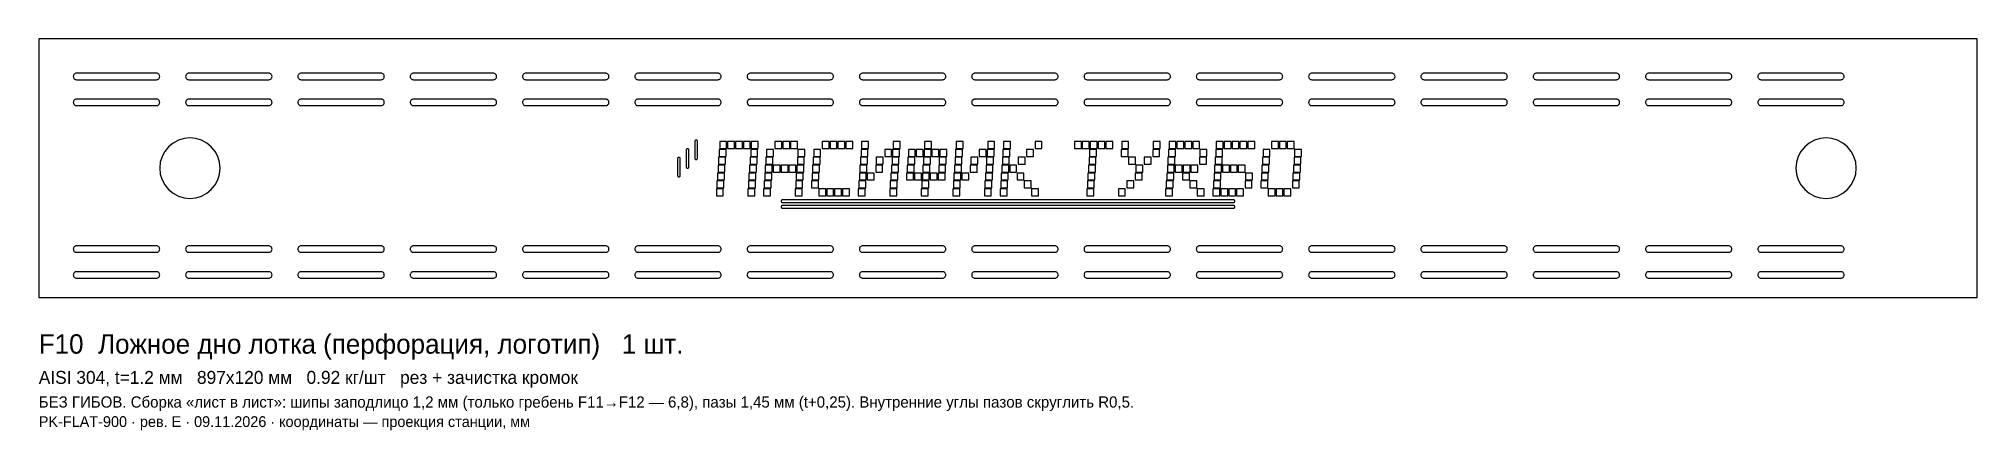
# Model space of a CAD drawing. Header units: millimetres. Extents: x 0 to 898, y -62 to 120.
import ezdxf

# ---------------------------------------------------------------- set-up
doc = ezdxf.new("R2010")
doc.units = ezdxf.units.MM
doc.layers.add('CUT', color=7, linetype='Continuous')
doc.layers.add('INFO', color=3, linetype='Continuous')

msp = doc.modelspace()

# ---------------------------------------------------------------- texts
at = {"layer": 'INFO'}
for s, height, p in [('F10  Ложное дно лотка (перфорация, логотип)   1 шт.', 9, (0, -26)), ('AISI 304, t=1.2 мм   897x120 мм   0.92 кг/шт   рез + зачистка кромок', 6, (0, -40)), ('БЕЗ ГИБОВ. Сборка «лист в лист»: шипы заподлицо 1,2 мм (только гребень F11→F12 — 6,8), пазы 1,45 мм (t+0,25). Внутренние углы пазов скруглить R0,5.', 5.2, (0, -51)), ('PK-FLAT-900 · рев. E · 09.11.2026 · координаты — проекция станции, мм', 5, (0, -60))]:
    msp.add_text(s, height=height, dxfattribs=at).set_placement(p)

# ---------------------------------------------------------------- linework, layer by layer
at = {"layer": 'CUT'}
for points in [[(897.6, 0), (897.6, 120), (0, 120), (0, 0)], [(54.5, 101), (54.79, 101.03), (55.07, 101.11), (55.33, 101.25), (55.56, 101.44), (55.75, 101.67), (55.89, 101.93), (55.97, 102.21), (56, 102.5), (56, 102.5), (55.97, 102.79), (55.89, 103.07), (55.75, 103.33), (55.56, 103.56), (55.33, 103.75), (55.07, 103.89), (54.79, 103.97), (54.5, 104), (17.5, 104), (17.21, 103.97), (16.93, 103.89), (16.67, 103.75), (16.44, 103.56), (16.25, 103.33), (16.11, 103.07), (16.03, 102.79), (16, 102.5), (16, 102.5), (16.03, 102.21), (16.11, 101.93), (16.25, 101.67), (16.44, 101.44), (16.67, 101.25), (16.93, 101.11), (17.21, 101.03), (17.5, 101)], [(106.5, 101), (106.79, 101.03), (107.07, 101.11), (107.33, 101.25), (107.56, 101.44), (107.75, 101.67), (107.89, 101.93), (107.97, 102.21), (108, 102.5), (108, 102.5), (107.97, 102.79), (107.89, 103.07), (107.75, 103.33), (107.56, 103.56), (107.33, 103.75), (107.07, 103.89), (106.79, 103.97), (106.5, 104), (69.5, 104), (69.21, 103.97), (68.93, 103.89), (68.67, 103.75), (68.44, 103.56), (68.25, 103.33), (68.11, 103.07), (68.03, 102.79), (68, 102.5), (68, 102.5), (68.03, 102.21), (68.11, 101.93), (68.25, 101.67), (68.44, 101.44), (68.67, 101.25), (68.93, 101.11), (69.21, 101.03), (69.5, 101)], [(158.5, 101), (158.79, 101.03), (159.07, 101.11), (159.33, 101.25), (159.56, 101.44), (159.75, 101.67), (159.89, 101.93), (159.97, 102.21), (160, 102.5), (160, 102.5), (159.97, 102.79), (159.89, 103.07), (159.75, 103.33), (159.56, 103.56), (159.33, 103.75), (159.07, 103.89), (158.79, 103.97), (158.5, 104), (121.5, 104), (121.21, 103.97), (120.93, 103.89), (120.67, 103.75), (120.44, 103.56), (120.25, 103.33), (120.11, 103.07), (120.03, 102.79), (120, 102.5), (120, 102.5), (120.03, 102.21), (120.11, 101.93), (120.25, 101.67), (120.44, 101.44), (120.67, 101.25), (120.93, 101.11), (121.21, 101.03), (121.5, 101)], [(210.5, 101), (210.79, 101.03), (211.07, 101.11), (211.33, 101.25), (211.56, 101.44), (211.75, 101.67), (211.89, 101.93), (211.97, 102.21), (212, 102.5), (212, 102.5), (211.97, 102.79), (211.89, 103.07), (211.75, 103.33), (211.56, 103.56), (211.33, 103.75), (211.07, 103.89), (210.79, 103.97), (210.5, 104), (173.5, 104), (173.21, 103.97), (172.93, 103.89), (172.67, 103.75), (172.44, 103.56), (172.25, 103.33), (172.11, 103.07), (172.03, 102.79), (172, 102.5), (172, 102.5), (172.03, 102.21), (172.11, 101.93), (172.25, 101.67), (172.44, 101.44), (172.67, 101.25), (172.93, 101.11), (173.21, 101.03), (173.5, 101)], [(262.5, 101), (262.79, 101.03), (263.07, 101.11), (263.33, 101.25), (263.56, 101.44), (263.75, 101.67), (263.89, 101.93), (263.97, 102.21), (264, 102.5), (264, 102.5), (263.97, 102.79), (263.89, 103.07), (263.75, 103.33), (263.56, 103.56), (263.33, 103.75), (263.07, 103.89), (262.79, 103.97), (262.5, 104), (225.5, 104), (225.21, 103.97), (224.93, 103.89), (224.67, 103.75), (224.44, 103.56), (224.25, 103.33), (224.11, 103.07), (224.03, 102.79), (224, 102.5), (224, 102.5), (224.03, 102.21), (224.11, 101.93), (224.25, 101.67), (224.44, 101.44), (224.67, 101.25), (224.93, 101.11), (225.21, 101.03), (225.5, 101)], [(314.5, 101), (314.79, 101.03), (315.07, 101.11), (315.33, 101.25), (315.56, 101.44), (315.75, 101.67), (315.89, 101.93), (315.97, 102.21), (316, 102.5), (316, 102.5), (315.97, 102.79), (315.89, 103.07), (315.75, 103.33), (315.56, 103.56), (315.33, 103.75), (315.07, 103.89), (314.79, 103.97), (314.5, 104), (277.5, 104), (277.21, 103.97), (276.93, 103.89), (276.67, 103.75), (276.44, 103.56), (276.25, 103.33), (276.11, 103.07), (276.03, 102.79), (276, 102.5), (276, 102.5), (276.03, 102.21), (276.11, 101.93), (276.25, 101.67), (276.44, 101.44), (276.67, 101.25), (276.93, 101.11), (277.21, 101.03), (277.5, 101)], [(366.5, 101), (366.79, 101.03), (367.07, 101.11), (367.33, 101.25), (367.56, 101.44), (367.75, 101.67), (367.89, 101.93), (367.97, 102.21), (368, 102.5), (368, 102.5), (367.97, 102.79), (367.89, 103.07), (367.75, 103.33), (367.56, 103.56), (367.33, 103.75), (367.07, 103.89), (366.79, 103.97), (366.5, 104), (329.5, 104), (329.21, 103.97), (328.93, 103.89), (328.67, 103.75), (328.44, 103.56), (328.25, 103.33), (328.11, 103.07), (328.03, 102.79), (328, 102.5), (328, 102.5), (328.03, 102.21), (328.11, 101.93), (328.25, 101.67), (328.44, 101.44), (328.67, 101.25), (328.93, 101.11), (329.21, 101.03), (329.5, 101)], [(418.5, 101), (418.79, 101.03), (419.07, 101.11), (419.33, 101.25), (419.56, 101.44), (419.75, 101.67), (419.89, 101.93), (419.97, 102.21), (420, 102.5), (420, 102.5), (419.97, 102.79), (419.89, 103.07), (419.75, 103.33), (419.56, 103.56), (419.33, 103.75), (419.07, 103.89), (418.79, 103.97), (418.5, 104), (381.5, 104), (381.21, 103.97), (380.93, 103.89), (380.67, 103.75), (380.44, 103.56), (380.25, 103.33), (380.11, 103.07), (380.03, 102.79), (380, 102.5), (380, 102.5), (380.03, 102.21), (380.11, 101.93), (380.25, 101.67), (380.44, 101.44), (380.67, 101.25), (380.93, 101.11), (381.21, 101.03), (381.5, 101)], [(470.5, 101), (470.79, 101.03), (471.07, 101.11), (471.33, 101.25), (471.56, 101.44), (471.75, 101.67), (471.89, 101.93), (471.97, 102.21), (472, 102.5), (472, 102.5), (471.97, 102.79), (471.89, 103.07), (471.75, 103.33), (471.56, 103.56), (471.33, 103.75), (471.07, 103.89), (470.79, 103.97), (470.5, 104), (433.5, 104), (433.21, 103.97), (432.93, 103.89), (432.67, 103.75), (432.44, 103.56), (432.25, 103.33), (432.11, 103.07), (432.03, 102.79), (432, 102.5), (432, 102.5), (432.03, 102.21), (432.11, 101.93), (432.25, 101.67), (432.44, 101.44), (432.67, 101.25), (432.93, 101.11), (433.21, 101.03), (433.5, 101)], [(522.5, 101), (522.79, 101.03), (523.07, 101.11), (523.33, 101.25), (523.56, 101.44), (523.75, 101.67), (523.89, 101.93), (523.97, 102.21), (524, 102.5), (524, 102.5), (523.97, 102.79), (523.89, 103.07), (523.75, 103.33), (523.56, 103.56), (523.33, 103.75), (523.07, 103.89), (522.79, 103.97), (522.5, 104), (485.5, 104), (485.21, 103.97), (484.93, 103.89), (484.67, 103.75), (484.44, 103.56), (484.25, 103.33), (484.11, 103.07), (484.03, 102.79), (484, 102.5), (484, 102.5), (484.03, 102.21), (484.11, 101.93), (484.25, 101.67), (484.44, 101.44), (484.67, 101.25), (484.93, 101.11), (485.21, 101.03), (485.5, 101)], [(574.5, 101), (574.79, 101.03), (575.07, 101.11), (575.33, 101.25), (575.56, 101.44), (575.75, 101.67), (575.89, 101.93), (575.97, 102.21), (576, 102.5), (576, 102.5), (575.97, 102.79), (575.89, 103.07), (575.75, 103.33), (575.56, 103.56), (575.33, 103.75), (575.07, 103.89), (574.79, 103.97), (574.5, 104), (537.5, 104), (537.21, 103.97), (536.93, 103.89), (536.67, 103.75), (536.44, 103.56), (536.25, 103.33), (536.11, 103.07), (536.03, 102.79), (536, 102.5), (536, 102.5), (536.03, 102.21), (536.11, 101.93), (536.25, 101.67), (536.44, 101.44), (536.67, 101.25), (536.93, 101.11), (537.21, 101.03), (537.5, 101)], [(626.5, 101), (626.79, 101.03), (627.07, 101.11), (627.33, 101.25), (627.56, 101.44), (627.75, 101.67), (627.89, 101.93), (627.97, 102.21), (628, 102.5), (628, 102.5), (627.97, 102.79), (627.89, 103.07), (627.75, 103.33), (627.56, 103.56), (627.33, 103.75), (627.07, 103.89), (626.79, 103.97), (626.5, 104), (589.5, 104), (589.21, 103.97), (588.93, 103.89), (588.67, 103.75), (588.44, 103.56), (588.25, 103.33), (588.11, 103.07), (588.03, 102.79), (588, 102.5), (588, 102.5), (588.03, 102.21), (588.11, 101.93), (588.25, 101.67), (588.44, 101.44), (588.67, 101.25), (588.93, 101.11), (589.21, 101.03), (589.5, 101)], [(678.5, 101), (678.79, 101.03), (679.07, 101.11), (679.33, 101.25), (679.56, 101.44), (679.75, 101.67), (679.89, 101.93), (679.97, 102.21), (680, 102.5), (680, 102.5), (679.97, 102.79), (679.89, 103.07), (679.75, 103.33), (679.56, 103.56), (679.33, 103.75), (679.07, 103.89), (678.79, 103.97), (678.5, 104), (641.5, 104), (641.21, 103.97), (640.93, 103.89), (640.67, 103.75), (640.44, 103.56), (640.25, 103.33), (640.11, 103.07), (640.03, 102.79), (640, 102.5), (640, 102.5), (640.03, 102.21), (640.11, 101.93), (640.25, 101.67), (640.44, 101.44), (640.67, 101.25), (640.93, 101.11), (641.21, 101.03), (641.5, 101)], [(730.5, 101), (730.79, 101.03), (731.07, 101.11), (731.33, 101.25), (731.56, 101.44), (731.75, 101.67), (731.89, 101.93), (731.97, 102.21), (732, 102.5), (732, 102.5), (731.97, 102.79), (731.89, 103.07), (731.75, 103.33), (731.56, 103.56), (731.33, 103.75), (731.07, 103.89), (730.79, 103.97), (730.5, 104), (693.5, 104), (693.21, 103.97), (692.93, 103.89), (692.67, 103.75), (692.44, 103.56), (692.25, 103.33), (692.11, 103.07), (692.03, 102.79), (692, 102.5), (692, 102.5), (692.03, 102.21), (692.11, 101.93), (692.25, 101.67), (692.44, 101.44), (692.67, 101.25), (692.93, 101.11), (693.21, 101.03), (693.5, 101)], [(782.5, 101), (782.79, 101.03), (783.07, 101.11), (783.33, 101.25), (783.56, 101.44), (783.75, 101.67), (783.89, 101.93), (783.97, 102.21), (784, 102.5), (784, 102.5), (783.97, 102.79), (783.89, 103.07), (783.75, 103.33), (783.56, 103.56), (783.33, 103.75), (783.07, 103.89), (782.79, 103.97), (782.5, 104), (745.5, 104), (745.21, 103.97), (744.93, 103.89), (744.67, 103.75), (744.44, 103.56), (744.25, 103.33), (744.11, 103.07), (744.03, 102.79), (744, 102.5), (744, 102.5), (744.03, 102.21), (744.11, 101.93), (744.25, 101.67), (744.44, 101.44), (744.67, 101.25), (744.93, 101.11), (745.21, 101.03), (745.5, 101)], [(834.5, 101), (834.79, 101.03), (835.07, 101.11), (835.33, 101.25), (835.56, 101.44), (835.75, 101.67), (835.89, 101.93), (835.97, 102.21), (836, 102.5), (836, 102.5), (835.97, 102.79), (835.89, 103.07), (835.75, 103.33), (835.56, 103.56), (835.33, 103.75), (835.07, 103.89), (834.79, 103.97), (834.5, 104), (797.5, 104), (797.21, 103.97), (796.93, 103.89), (796.67, 103.75), (796.44, 103.56), (796.25, 103.33), (796.11, 103.07), (796.03, 102.79), (796, 102.5), (796, 102.5), (796.03, 102.21), (796.11, 101.93), (796.25, 101.67), (796.44, 101.44), (796.67, 101.25), (796.93, 101.11), (797.21, 101.03), (797.5, 101)], [(54.5, 89), (54.79, 89.03), (55.07, 89.11), (55.33, 89.25), (55.56, 89.44), (55.75, 89.67), (55.89, 89.93), (55.97, 90.21), (56, 90.5), (56, 90.5), (55.97, 90.79), (55.89, 91.07), (55.75, 91.33), (55.56, 91.56), (55.33, 91.75), (55.07, 91.89), (54.79, 91.97), (54.5, 92), (17.5, 92), (17.21, 91.97), (16.93, 91.89), (16.67, 91.75), (16.44, 91.56), (16.25, 91.33), (16.11, 91.07), (16.03, 90.79), (16, 90.5), (16, 90.5), (16.03, 90.21), (16.11, 89.93), (16.25, 89.67), (16.44, 89.44), (16.67, 89.25), (16.93, 89.11), (17.21, 89.03), (17.5, 89)], [(106.5, 89), (106.79, 89.03), (107.07, 89.11), (107.33, 89.25), (107.56, 89.44), (107.75, 89.67), (107.89, 89.93), (107.97, 90.21), (108, 90.5), (108, 90.5), (107.97, 90.79), (107.89, 91.07), (107.75, 91.33), (107.56, 91.56), (107.33, 91.75), (107.07, 91.89), (106.79, 91.97), (106.5, 92), (69.5, 92), (69.21, 91.97), (68.93, 91.89), (68.67, 91.75), (68.44, 91.56), (68.25, 91.33), (68.11, 91.07), (68.03, 90.79), (68, 90.5), (68, 90.5), (68.03, 90.21), (68.11, 89.93), (68.25, 89.67), (68.44, 89.44), (68.67, 89.25), (68.93, 89.11), (69.21, 89.03), (69.5, 89)], [(158.5, 89), (158.79, 89.03), (159.07, 89.11), (159.33, 89.25), (159.56, 89.44), (159.75, 89.67), (159.89, 89.93), (159.97, 90.21), (160, 90.5), (160, 90.5), (159.97, 90.79), (159.89, 91.07), (159.75, 91.33), (159.56, 91.56), (159.33, 91.75), (159.07, 91.89), (158.79, 91.97), (158.5, 92), (121.5, 92), (121.21, 91.97), (120.93, 91.89), (120.67, 91.75), (120.44, 91.56), (120.25, 91.33), (120.11, 91.07), (120.03, 90.79), (120, 90.5), (120, 90.5), (120.03, 90.21), (120.11, 89.93), (120.25, 89.67), (120.44, 89.44), (120.67, 89.25), (120.93, 89.11), (121.21, 89.03), (121.5, 89)], [(210.5, 89), (210.79, 89.03), (211.07, 89.11), (211.33, 89.25), (211.56, 89.44), (211.75, 89.67), (211.89, 89.93), (211.97, 90.21), (212, 90.5), (212, 90.5), (211.97, 90.79), (211.89, 91.07), (211.75, 91.33), (211.56, 91.56), (211.33, 91.75), (211.07, 91.89), (210.79, 91.97), (210.5, 92), (173.5, 92), (173.21, 91.97), (172.93, 91.89), (172.67, 91.75), (172.44, 91.56), (172.25, 91.33), (172.11, 91.07), (172.03, 90.79), (172, 90.5), (172, 90.5), (172.03, 90.21), (172.11, 89.93), (172.25, 89.67), (172.44, 89.44), (172.67, 89.25), (172.93, 89.11), (173.21, 89.03), (173.5, 89)], [(262.5, 89), (262.79, 89.03), (263.07, 89.11), (263.33, 89.25), (263.56, 89.44), (263.75, 89.67), (263.89, 89.93), (263.97, 90.21), (264, 90.5), (264, 90.5), (263.97, 90.79), (263.89, 91.07), (263.75, 91.33), (263.56, 91.56), (263.33, 91.75), (263.07, 91.89), (262.79, 91.97), (262.5, 92), (225.5, 92), (225.21, 91.97), (224.93, 91.89), (224.67, 91.75), (224.44, 91.56), (224.25, 91.33), (224.11, 91.07), (224.03, 90.79), (224, 90.5), (224, 90.5), (224.03, 90.21), (224.11, 89.93), (224.25, 89.67), (224.44, 89.44), (224.67, 89.25), (224.93, 89.11), (225.21, 89.03), (225.5, 89)], [(314.5, 89), (314.79, 89.03), (315.07, 89.11), (315.33, 89.25), (315.56, 89.44), (315.75, 89.67), (315.89, 89.93), (315.97, 90.21), (316, 90.5), (316, 90.5), (315.97, 90.79), (315.89, 91.07), (315.75, 91.33), (315.56, 91.56), (315.33, 91.75), (315.07, 91.89), (314.79, 91.97), (314.5, 92), (277.5, 92), (277.21, 91.97), (276.93, 91.89), (276.67, 91.75), (276.44, 91.56), (276.25, 91.33), (276.11, 91.07), (276.03, 90.79), (276, 90.5), (276, 90.5), (276.03, 90.21), (276.11, 89.93), (276.25, 89.67), (276.44, 89.44), (276.67, 89.25), (276.93, 89.11), (277.21, 89.03), (277.5, 89)], [(366.5, 89), (366.79, 89.03), (367.07, 89.11), (367.33, 89.25), (367.56, 89.44), (367.75, 89.67), (367.89, 89.93), (367.97, 90.21), (368, 90.5), (368, 90.5), (367.97, 90.79), (367.89, 91.07), (367.75, 91.33), (367.56, 91.56), (367.33, 91.75), (367.07, 91.89), (366.79, 91.97), (366.5, 92), (329.5, 92), (329.21, 91.97), (328.93, 91.89), (328.67, 91.75), (328.44, 91.56), (328.25, 91.33), (328.11, 91.07), (328.03, 90.79), (328, 90.5), (328, 90.5), (328.03, 90.21), (328.11, 89.93), (328.25, 89.67), (328.44, 89.44), (328.67, 89.25), (328.93, 89.11), (329.21, 89.03), (329.5, 89)], [(418.5, 89), (418.79, 89.03), (419.07, 89.11), (419.33, 89.25), (419.56, 89.44), (419.75, 89.67), (419.89, 89.93), (419.97, 90.21), (420, 90.5), (420, 90.5), (419.97, 90.79), (419.89, 91.07), (419.75, 91.33), (419.56, 91.56), (419.33, 91.75), (419.07, 91.89), (418.79, 91.97), (418.5, 92), (381.5, 92), (381.21, 91.97), (380.93, 91.89), (380.67, 91.75), (380.44, 91.56), (380.25, 91.33), (380.11, 91.07), (380.03, 90.79), (380, 90.5), (380, 90.5), (380.03, 90.21), (380.11, 89.93), (380.25, 89.67), (380.44, 89.44), (380.67, 89.25), (380.93, 89.11), (381.21, 89.03), (381.5, 89)], [(470.5, 89), (470.79, 89.03), (471.07, 89.11), (471.33, 89.25), (471.56, 89.44), (471.75, 89.67), (471.89, 89.93), (471.97, 90.21), (472, 90.5), (472, 90.5), (471.97, 90.79), (471.89, 91.07), (471.75, 91.33), (471.56, 91.56), (471.33, 91.75), (471.07, 91.89), (470.79, 91.97), (470.5, 92), (433.5, 92), (433.21, 91.97), (432.93, 91.89), (432.67, 91.75), (432.44, 91.56), (432.25, 91.33), (432.11, 91.07), (432.03, 90.79), (432, 90.5), (432, 90.5), (432.03, 90.21), (432.11, 89.93), (432.25, 89.67), (432.44, 89.44), (432.67, 89.25), (432.93, 89.11), (433.21, 89.03), (433.5, 89)], [(522.5, 89), (522.79, 89.03), (523.07, 89.11), (523.33, 89.25), (523.56, 89.44), (523.75, 89.67), (523.89, 89.93), (523.97, 90.21), (524, 90.5), (524, 90.5), (523.97, 90.79), (523.89, 91.07), (523.75, 91.33), (523.56, 91.56), (523.33, 91.75), (523.07, 91.89), (522.79, 91.97), (522.5, 92), (485.5, 92), (485.21, 91.97), (484.93, 91.89), (484.67, 91.75), (484.44, 91.56), (484.25, 91.33), (484.11, 91.07), (484.03, 90.79), (484, 90.5), (484, 90.5), (484.03, 90.21), (484.11, 89.93), (484.25, 89.67), (484.44, 89.44), (484.67, 89.25), (484.93, 89.11), (485.21, 89.03), (485.5, 89)], [(574.5, 89), (574.79, 89.03), (575.07, 89.11), (575.33, 89.25), (575.56, 89.44), (575.75, 89.67), (575.89, 89.93), (575.97, 90.21), (576, 90.5), (576, 90.5), (575.97, 90.79), (575.89, 91.07), (575.75, 91.33), (575.56, 91.56), (575.33, 91.75), (575.07, 91.89), (574.79, 91.97), (574.5, 92), (537.5, 92), (537.21, 91.97), (536.93, 91.89), (536.67, 91.75), (536.44, 91.56), (536.25, 91.33), (536.11, 91.07), (536.03, 90.79), (536, 90.5), (536, 90.5), (536.03, 90.21), (536.11, 89.93), (536.25, 89.67), (536.44, 89.44), (536.67, 89.25), (536.93, 89.11), (537.21, 89.03), (537.5, 89)], [(626.5, 89), (626.79, 89.03), (627.07, 89.11), (627.33, 89.25), (627.56, 89.44), (627.75, 89.67), (627.89, 89.93), (627.97, 90.21), (628, 90.5), (628, 90.5), (627.97, 90.79), (627.89, 91.07), (627.75, 91.33), (627.56, 91.56), (627.33, 91.75), (627.07, 91.89), (626.79, 91.97), (626.5, 92), (589.5, 92), (589.21, 91.97), (588.93, 91.89), (588.67, 91.75), (588.44, 91.56), (588.25, 91.33), (588.11, 91.07), (588.03, 90.79), (588, 90.5), (588, 90.5), (588.03, 90.21), (588.11, 89.93), (588.25, 89.67), (588.44, 89.44), (588.67, 89.25), (588.93, 89.11), (589.21, 89.03), (589.5, 89)], [(678.5, 89), (678.79, 89.03), (679.07, 89.11), (679.33, 89.25), (679.56, 89.44), (679.75, 89.67), (679.89, 89.93), (679.97, 90.21), (680, 90.5), (680, 90.5), (679.97, 90.79), (679.89, 91.07), (679.75, 91.33), (679.56, 91.56), (679.33, 91.75), (679.07, 91.89), (678.79, 91.97), (678.5, 92), (641.5, 92), (641.21, 91.97), (640.93, 91.89), (640.67, 91.75), (640.44, 91.56), (640.25, 91.33), (640.11, 91.07), (640.03, 90.79), (640, 90.5), (640, 90.5), (640.03, 90.21), (640.11, 89.93), (640.25, 89.67), (640.44, 89.44), (640.67, 89.25), (640.93, 89.11), (641.21, 89.03), (641.5, 89)], [(730.5, 89), (730.79, 89.03), (731.07, 89.11), (731.33, 89.25), (731.56, 89.44), (731.75, 89.67), (731.89, 89.93), (731.97, 90.21), (732, 90.5), (732, 90.5), (731.97, 90.79), (731.89, 91.07), (731.75, 91.33), (731.56, 91.56), (731.33, 91.75), (731.07, 91.89), (730.79, 91.97), (730.5, 92), (693.5, 92), (693.21, 91.97), (692.93, 91.89), (692.67, 91.75), (692.44, 91.56), (692.25, 91.33), (692.11, 91.07), (692.03, 90.79), (692, 90.5), (692, 90.5), (692.03, 90.21), (692.11, 89.93), (692.25, 89.67), (692.44, 89.44), (692.67, 89.25), (692.93, 89.11), (693.21, 89.03), (693.5, 89)], [(782.5, 89), (782.79, 89.03), (783.07, 89.11), (783.33, 89.25), (783.56, 89.44), (783.75, 89.67), (783.89, 89.93), (783.97, 90.21), (784, 90.5), (784, 90.5), (783.97, 90.79), (783.89, 91.07), (783.75, 91.33), (783.56, 91.56), (783.33, 91.75), (783.07, 91.89), (782.79, 91.97), (782.5, 92), (745.5, 92), (745.21, 91.97), (744.93, 91.89), (744.67, 91.75), (744.44, 91.56), (744.25, 91.33), (744.11, 91.07), (744.03, 90.79), (744, 90.5), (744, 90.5), (744.03, 90.21), (744.11, 89.93), (744.25, 89.67), (744.44, 89.44), (744.67, 89.25), (744.93, 89.11), (745.21, 89.03), (745.5, 89)], [(834.5, 89), (834.79, 89.03), (835.07, 89.11), (835.33, 89.25), (835.56, 89.44), (835.75, 89.67), (835.89, 89.93), (835.97, 90.21), (836, 90.5), (836, 90.5), (835.97, 90.79), (835.89, 91.07), (835.75, 91.33), (835.56, 91.56), (835.33, 91.75), (835.07, 91.89), (834.79, 91.97), (834.5, 92), (797.5, 92), (797.21, 91.97), (796.93, 91.89), (796.67, 91.75), (796.44, 91.56), (796.25, 91.33), (796.11, 91.07), (796.03, 90.79), (796, 90.5), (796, 90.5), (796.03, 90.21), (796.11, 89.93), (796.25, 89.67), (796.44, 89.44), (796.67, 89.25), (796.93, 89.11), (797.21, 89.03), (797.5, 89)], [(84, 60), (83.73, 62.73), (82.93, 65.36), (81.64, 67.78), (79.9, 69.9), (77.78, 71.64), (75.36, 72.93), (72.73, 73.73), (70, 74), (67.27, 73.73), (64.64, 72.93), (62.22, 71.64), (60.1, 69.9), (58.36, 67.78), (57.07, 65.36), (56.27, 62.73), (56, 60), (56.27, 57.27), (57.07, 54.64), (58.36, 52.22), (60.1, 50.1), (62.22, 48.36), (64.64, 47.07), (67.27, 46.27), (70, 46), (72.73, 46.27), (75.36, 47.07), (77.78, 48.36), (79.9, 50.1), (81.64, 52.22), (82.93, 54.64), (83.73, 57.27)], [(304.4, 64), (304.53, 64.01), (304.65, 64.05), (304.76, 64.11), (304.86, 64.19), (304.94, 64.29), (305, 64.4), (305.04, 64.52), (305.05, 64.65), (305.05, 72.35), (305.04, 72.48), (305, 72.6), (304.94, 72.71), (304.86, 72.81), (304.76, 72.89), (304.65, 72.95), (304.53, 72.99), (304.4, 73), (304.4, 73), (304.27, 72.99), (304.15, 72.95), (304.04, 72.89), (303.94, 72.81), (303.86, 72.71), (303.8, 72.6), (303.76, 72.48), (303.75, 72.35), (303.75, 64.65), (303.76, 64.52), (303.8, 64.4), (303.86, 64.29), (303.94, 64.19), (304.04, 64.11), (304.15, 64.05), (304.27, 64.01), (304.4, 64)], [(315.31, 69.12), (318.51, 69.12), (318.51, 72.33), (315.31, 72.33)], [(318.96, 69.12), (322.16, 69.12), (322.16, 72.33), (318.96, 72.33)], [(322.61, 69.12), (325.81, 69.12), (325.81, 72.33), (322.61, 72.33)], [(326.26, 69.12), (329.46, 69.12), (329.46, 72.33), (326.26, 72.33)], [(329.91, 69.12), (333.11, 69.12), (333.11, 72.33), (329.91, 72.33)], [(340.86, 69.12), (344.06, 69.12), (344.06, 72.33), (340.86, 72.33)], [(344.51, 69.12), (347.71, 69.12), (347.71, 72.33), (344.51, 72.33)], [(348.16, 69.12), (351.36, 69.12), (351.36, 72.33), (348.16, 72.33)], [(362.76, 69.12), (365.96, 69.12), (365.96, 72.33), (362.76, 72.33)], [(366.41, 69.12), (369.61, 69.12), (369.61, 72.33), (366.41, 72.33)], [(370.06, 69.12), (373.26, 69.12), (373.26, 72.33), (370.06, 72.33)], [(373.71, 69.12), (376.91, 69.12), (376.91, 72.33), (373.71, 72.33)], [(381.01, 69.12), (384.21, 69.12), (384.21, 72.33), (381.01, 72.33)], [(395.61, 69.12), (398.81, 69.12), (398.81, 72.33), (395.61, 72.33)], [(410.21, 69.12), (413.41, 69.12), (413.41, 72.33), (410.21, 72.33)], [(424.81, 69.12), (428.01, 69.12), (428.01, 72.33), (424.81, 72.33)], [(439.41, 69.12), (442.61, 69.12), (442.61, 72.33), (439.41, 72.33)], [(446.71, 69.12), (449.91, 69.12), (449.91, 72.33), (446.71, 72.33)], [(461.31, 69.12), (464.51, 69.12), (464.51, 72.33), (461.31, 72.33)], [(479.56, 69.12), (482.76, 69.12), (482.76, 72.33), (479.56, 72.33)], [(483.21, 69.12), (486.41, 69.12), (486.41, 72.33), (483.21, 72.33)], [(486.86, 69.12), (490.06, 69.12), (490.06, 72.33), (486.86, 72.33)], [(490.51, 69.12), (493.71, 69.12), (493.71, 72.33), (490.51, 72.33)], [(494.16, 69.12), (497.36, 69.12), (497.36, 72.33), (494.16, 72.33)], [(501.46, 69.12), (504.66, 69.12), (504.66, 72.33), (501.46, 72.33)], [(516.06, 69.12), (519.26, 69.12), (519.26, 72.33), (516.06, 72.33)], [(523.36, 69.12), (526.56, 69.12), (526.56, 72.33), (523.36, 72.33)], [(527.01, 69.12), (530.21, 69.12), (530.21, 72.33), (527.01, 72.33)], [(530.66, 69.12), (533.86, 69.12), (533.86, 72.33), (530.66, 72.33)], [(534.31, 69.12), (537.51, 69.12), (537.51, 72.33), (534.31, 72.33)], [(545.26, 69.12), (548.46, 69.12), (548.46, 72.33), (545.26, 72.33)], [(548.91, 69.12), (552.11, 69.12), (552.11, 72.33), (548.91, 72.33)], [(552.56, 69.12), (555.76, 69.12), (555.76, 72.33), (552.56, 72.33)], [(556.21, 69.12), (559.41, 69.12), (559.41, 72.33), (556.21, 72.33)], [(559.86, 69.12), (563.06, 69.12), (563.06, 72.33), (559.86, 72.33)], [(570.81, 69.12), (574.01, 69.12), (574.01, 72.33), (570.81, 72.33)], [(574.46, 69.12), (577.66, 69.12), (577.66, 72.33), (574.46, 72.33)], [(578.11, 69.12), (581.31, 69.12), (581.31, 72.33), (578.11, 72.33)], [(841.6, 60), (841.33, 62.73), (840.53, 65.36), (839.24, 67.78), (837.5, 69.9), (835.38, 71.64), (832.96, 72.93), (830.33, 73.73), (827.6, 74), (824.87, 73.73), (822.24, 72.93), (819.82, 71.64), (817.7, 69.9), (815.96, 67.78), (814.67, 65.36), (813.87, 62.73), (813.6, 60), (813.87, 57.27), (814.67, 54.64), (815.96, 52.22), (817.7, 50.1), (819.82, 48.36), (822.24, 47.07), (824.87, 46.27), (827.6, 46), (830.33, 46.27), (832.96, 47.07), (835.38, 48.36), (837.5, 50.1), (839.24, 52.22), (840.53, 54.64), (841.33, 57.27)], [(296.4, 56), (296.53, 56.01), (296.65, 56.05), (296.76, 56.11), (296.86, 56.19), (296.94, 56.29), (297, 56.4), (297.04, 56.52), (297.05, 56.65), (297.05, 64.35), (297.04, 64.48), (297, 64.6), (296.94, 64.71), (296.86, 64.81), (296.76, 64.89), (296.65, 64.95), (296.53, 64.99), (296.4, 65), (296.4, 65), (296.27, 64.99), (296.15, 64.95), (296.04, 64.89), (295.94, 64.81), (295.86, 64.71), (295.8, 64.6), (295.76, 64.48), (295.75, 64.35), (295.75, 56.65), (295.76, 56.52), (295.8, 56.4), (295.86, 56.29), (295.94, 56.19), (296.04, 56.11), (296.15, 56.05), (296.27, 56.01), (296.4, 56)], [(300.4, 60), (300.53, 60.01), (300.65, 60.05), (300.76, 60.11), (300.86, 60.19), (300.94, 60.29), (301, 60.4), (301.04, 60.52), (301.05, 60.65), (301.05, 68.35), (301.04, 68.48), (301, 68.6), (300.94, 68.71), (300.86, 68.81), (300.76, 68.89), (300.65, 68.95), (300.53, 68.99), (300.4, 69), (300.4, 69), (300.27, 68.99), (300.15, 68.95), (300.04, 68.89), (299.94, 68.81), (299.86, 68.71), (299.8, 68.6), (299.76, 68.48), (299.75, 68.35), (299.75, 60.65), (299.76, 60.52), (299.8, 60.4), (299.86, 60.29), (299.94, 60.19), (300.04, 60.11), (300.15, 60.05), (300.27, 60.01), (300.4, 60)], [(314.79, 61.82), (317.99, 61.82), (317.99, 65.02), (314.79, 65.02)], [(315.05, 65.47), (318.25, 65.47), (318.25, 68.67), (315.05, 68.67)], [(329.39, 61.82), (332.59, 61.82), (332.59, 65.02), (329.39, 65.02)], [(329.65, 65.47), (332.85, 65.47), (332.85, 68.67), (329.65, 68.67)], [(336.69, 61.82), (339.89, 61.82), (339.89, 65.02), (336.69, 65.02)], [(336.95, 65.47), (340.15, 65.47), (340.15, 68.67), (336.95, 68.67)], [(351.29, 61.82), (354.49, 61.82), (354.49, 65.02), (351.29, 65.02)], [(351.55, 65.47), (354.75, 65.47), (354.75, 68.67), (351.55, 68.67)], [(358.59, 61.82), (361.79, 61.82), (361.79, 65.02), (358.59, 65.02)], [(358.85, 65.47), (362.05, 65.47), (362.05, 68.67), (358.85, 68.67)], [(380.49, 61.82), (383.69, 61.82), (383.69, 65.02), (380.49, 65.02)], [(380.75, 65.47), (383.95, 65.47), (383.95, 68.67), (380.75, 68.67)], [(387.79, 61.82), (390.99, 61.82), (390.99, 65.02), (387.79, 65.02)], [(391.7, 65.47), (394.9, 65.47), (394.9, 68.67), (391.7, 68.67)], [(395.09, 61.82), (398.29, 61.82), (398.29, 65.02), (395.09, 65.02)], [(395.35, 65.47), (398.55, 65.47), (398.55, 68.67), (395.35, 68.67)], [(402.39, 61.82), (405.59, 61.82), (405.59, 65.02), (402.39, 65.02)], [(402.65, 65.47), (405.85, 65.47), (405.85, 68.67), (402.65, 68.67)], [(406.3, 65.47), (409.5, 65.47), (409.5, 68.67), (406.3, 68.67)], [(409.69, 61.82), (412.89, 61.82), (412.89, 65.02), (409.69, 65.02)], [(409.95, 65.47), (413.15, 65.47), (413.15, 68.67), (409.95, 68.67)], [(413.6, 65.47), (416.8, 65.47), (416.8, 68.67), (413.6, 68.67)], [(416.99, 61.82), (420.19, 61.82), (420.19, 65.02), (416.99, 65.02)], [(417.25, 65.47), (420.45, 65.47), (420.45, 68.67), (417.25, 68.67)], [(424.29, 61.82), (427.49, 61.82), (427.49, 65.02), (424.29, 65.02)], [(424.55, 65.47), (427.75, 65.47), (427.75, 68.67), (424.55, 68.67)], [(431.59, 61.82), (434.79, 61.82), (434.79, 65.02), (431.59, 65.02)], [(435.5, 65.47), (438.7, 65.47), (438.7, 68.67), (435.5, 68.67)], [(438.89, 61.82), (442.09, 61.82), (442.09, 65.02), (438.89, 65.02)], [(439.15, 65.47), (442.35, 65.47), (442.35, 68.67), (439.15, 68.67)], [(446.19, 61.82), (449.39, 61.82), (449.39, 65.02), (446.19, 65.02)], [(446.45, 65.47), (449.65, 65.47), (449.65, 68.67), (446.45, 68.67)], [(453.49, 61.82), (456.69, 61.82), (456.69, 65.02), (453.49, 65.02)], [(457.4, 65.47), (460.6, 65.47), (460.6, 68.67), (457.4, 68.67)], [(486.34, 61.82), (489.54, 61.82), (489.54, 65.02), (486.34, 65.02)], [(486.6, 65.47), (489.8, 65.47), (489.8, 68.67), (486.6, 68.67)], [(501.2, 65.47), (504.4, 65.47), (504.4, 68.67), (501.2, 68.67)], [(504.59, 61.82), (507.79, 61.82), (507.79, 65.02), (504.59, 65.02)], [(511.89, 61.82), (515.09, 61.82), (515.09, 65.02), (511.89, 65.02)], [(515.8, 65.47), (519, 65.47), (519, 68.67), (515.8, 68.67)], [(522.84, 61.82), (526.04, 61.82), (526.04, 65.02), (522.84, 65.02)], [(523.1, 65.47), (526.3, 65.47), (526.3, 68.67), (523.1, 68.67)], [(537.44, 61.82), (540.64, 61.82), (540.64, 65.02), (537.44, 65.02)], [(537.7, 65.47), (540.9, 65.47), (540.9, 68.67), (537.7, 68.67)], [(544.74, 61.82), (547.94, 61.82), (547.94, 65.02), (544.74, 65.02)], [(545, 65.47), (548.2, 65.47), (548.2, 68.67), (545, 68.67)], [(566.64, 61.82), (569.84, 61.82), (569.84, 65.02), (566.64, 65.02)], [(566.9, 65.47), (570.1, 65.47), (570.1, 68.67), (566.9, 68.67)], [(581.24, 61.82), (584.44, 61.82), (584.44, 65.02), (581.24, 65.02)], [(581.5, 65.47), (584.7, 65.47), (584.7, 68.67), (581.5, 68.67)], [(314.01, 50.87), (317.21, 50.87), (317.21, 54.07), (314.01, 54.07)], [(314.27, 54.52), (317.47, 54.52), (317.47, 57.72), (314.27, 57.72)], [(314.53, 58.17), (317.73, 58.17), (317.73, 61.38), (314.53, 61.38)], [(328.61, 50.87), (331.81, 50.87), (331.81, 54.07), (328.61, 54.07)], [(328.87, 54.52), (332.07, 54.52), (332.07, 57.72), (328.87, 57.72)], [(329.13, 58.17), (332.33, 58.17), (332.33, 61.38), (329.13, 61.38)], [(335.91, 50.87), (339.11, 50.87), (339.11, 54.07), (335.91, 54.07)], [(336.17, 54.52), (339.37, 54.52), (339.37, 57.72), (336.17, 57.72)], [(336.43, 58.17), (339.63, 58.17), (339.63, 61.38), (336.43, 61.38)], [(340.08, 58.17), (343.28, 58.17), (343.28, 61.38), (340.08, 61.38)], [(343.73, 58.17), (346.93, 58.17), (346.93, 61.38), (343.73, 61.38)], [(347.38, 58.17), (350.58, 58.17), (350.58, 61.38), (347.38, 61.38)], [(350.51, 50.87), (353.71, 50.87), (353.71, 54.07), (350.51, 54.07)], [(350.77, 54.52), (353.97, 54.52), (353.97, 57.72), (350.77, 57.72)], [(351.03, 58.17), (354.23, 58.17), (354.23, 61.38), (351.03, 61.38)], [(357.81, 50.87), (361.01, 50.87), (361.01, 54.07), (357.81, 54.07)], [(358.07, 54.52), (361.27, 54.52), (361.27, 57.72), (358.07, 57.72)], [(358.33, 58.17), (361.53, 58.17), (361.53, 61.38), (358.33, 61.38)], [(379.71, 50.87), (382.91, 50.87), (382.91, 54.07), (379.71, 54.07)], [(379.97, 54.52), (383.17, 54.52), (383.17, 57.72), (379.97, 57.72)], [(380.23, 58.17), (383.43, 58.17), (383.43, 61.38), (380.23, 61.38)], [(383.62, 54.52), (386.82, 54.52), (386.82, 57.72), (383.62, 57.72)], [(387.53, 58.17), (390.73, 58.17), (390.73, 61.38), (387.53, 61.38)], [(394.31, 50.87), (397.51, 50.87), (397.51, 54.07), (394.31, 54.07)], [(394.57, 54.52), (397.77, 54.52), (397.77, 57.72), (394.57, 57.72)], [(394.83, 58.17), (398.03, 58.17), (398.03, 61.38), (394.83, 61.38)], [(401.87, 54.52), (405.07, 54.52), (405.07, 57.72), (401.87, 57.72)], [(402.13, 58.17), (405.33, 58.17), (405.33, 61.38), (402.13, 61.38)], [(405.52, 54.52), (408.72, 54.52), (408.72, 57.72), (405.52, 57.72)], [(408.91, 50.87), (412.11, 50.87), (412.11, 54.07), (408.91, 54.07)], [(409.17, 54.52), (412.37, 54.52), (412.37, 57.72), (409.17, 57.72)], [(409.43, 58.17), (412.63, 58.17), (412.63, 61.38), (409.43, 61.38)], [(412.82, 54.52), (416.02, 54.52), (416.02, 57.72), (412.82, 57.72)], [(416.47, 54.52), (419.67, 54.52), (419.67, 57.72), (416.47, 57.72)], [(416.73, 58.17), (419.93, 58.17), (419.93, 61.38), (416.73, 61.38)], [(423.51, 50.87), (426.71, 50.87), (426.71, 54.07), (423.51, 54.07)], [(423.77, 54.52), (426.97, 54.52), (426.97, 57.72), (423.77, 57.72)], [(424.03, 58.17), (427.23, 58.17), (427.23, 61.38), (424.03, 61.38)], [(427.42, 54.52), (430.62, 54.52), (430.62, 57.72), (427.42, 57.72)], [(431.33, 58.17), (434.53, 58.17), (434.53, 61.38), (431.33, 61.38)], [(438.11, 50.87), (441.31, 50.87), (441.31, 54.07), (438.11, 54.07)], [(438.37, 54.52), (441.57, 54.52), (441.57, 57.72), (438.37, 57.72)], [(438.63, 58.17), (441.83, 58.17), (441.83, 61.38), (438.63, 61.38)], [(445.41, 50.87), (448.61, 50.87), (448.61, 54.07), (445.41, 54.07)], [(445.67, 54.52), (448.87, 54.52), (448.87, 57.72), (445.67, 57.72)], [(445.93, 58.17), (449.13, 58.17), (449.13, 61.38), (445.93, 61.38)], [(449.58, 58.17), (452.78, 58.17), (452.78, 61.38), (449.58, 61.38)], [(452.97, 54.52), (456.17, 54.52), (456.17, 57.72), (452.97, 57.72)], [(456.36, 50.87), (459.56, 50.87), (459.56, 54.07), (456.36, 54.07)], [(485.56, 50.87), (488.76, 50.87), (488.76, 54.07), (485.56, 54.07)], [(485.82, 54.52), (489.02, 54.52), (489.02, 57.72), (485.82, 57.72)], [(486.08, 58.17), (489.28, 58.17), (489.28, 61.38), (486.08, 61.38)], [(503.81, 50.87), (507.01, 50.87), (507.01, 54.07), (503.81, 54.07)], [(507.72, 54.52), (510.92, 54.52), (510.92, 57.72), (507.72, 57.72)], [(507.98, 58.17), (511.18, 58.17), (511.18, 61.38), (507.98, 61.38)], [(522.06, 50.87), (525.26, 50.87), (525.26, 54.07), (522.06, 54.07)], [(522.32, 54.52), (525.52, 54.52), (525.52, 57.72), (522.32, 57.72)], [(522.58, 58.17), (525.78, 58.17), (525.78, 61.38), (522.58, 61.38)], [(526.23, 58.17), (529.43, 58.17), (529.43, 61.38), (526.23, 61.38)], [(529.62, 54.52), (532.82, 54.52), (532.82, 57.72), (529.62, 57.72)], [(529.88, 58.17), (533.08, 58.17), (533.08, 61.38), (529.88, 61.38)], [(533.01, 50.87), (536.21, 50.87), (536.21, 54.07), (533.01, 54.07)], [(533.53, 58.17), (536.73, 58.17), (536.73, 61.38), (533.53, 61.38)], [(543.96, 50.87), (547.16, 50.87), (547.16, 54.07), (543.96, 54.07)], [(544.22, 54.52), (547.42, 54.52), (547.42, 57.72), (544.22, 57.72)], [(544.48, 58.17), (547.68, 58.17), (547.68, 61.38), (544.48, 61.38)], [(548.13, 58.17), (551.33, 58.17), (551.33, 61.38), (548.13, 61.38)], [(551.78, 58.17), (554.98, 58.17), (554.98, 61.38), (551.78, 61.38)], [(555.43, 58.17), (558.63, 58.17), (558.63, 61.38), (555.43, 61.38)], [(558.56, 50.87), (561.76, 50.87), (561.76, 54.07), (558.56, 54.07)], [(558.82, 54.52), (562.02, 54.52), (562.02, 57.72), (558.82, 57.72)], [(565.86, 50.87), (569.06, 50.87), (569.06, 54.07), (565.86, 54.07)], [(566.12, 54.52), (569.32, 54.52), (569.32, 57.72), (566.12, 57.72)], [(566.38, 58.17), (569.58, 58.17), (569.58, 61.38), (566.38, 61.38)], [(580.46, 50.87), (583.66, 50.87), (583.66, 54.07), (580.46, 54.07)], [(580.72, 54.52), (583.92, 54.52), (583.92, 57.72), (580.72, 57.72)], [(580.98, 58.17), (584.18, 58.17), (584.18, 61.38), (580.98, 61.38)], [(313.75, 47.22), (316.95, 47.22), (316.95, 50.42), (313.75, 50.42)], [(328.35, 47.22), (331.55, 47.22), (331.55, 50.42), (328.35, 50.42)], [(335.65, 47.22), (338.85, 47.22), (338.85, 50.42), (335.65, 50.42)], [(553.2, 44.02), (553.33, 44.04), (553.45, 44.07), (553.56, 44.13), (553.66, 44.22), (553.74, 44.31), (553.8, 44.43), (553.84, 44.55), (553.85, 44.67), (553.85, 44.67), (553.84, 44.8), (553.8, 44.92), (553.74, 45.04), (553.66, 45.13), (553.56, 45.22), (553.45, 45.28), (553.33, 45.31), (553.2, 45.32), (344.4, 45.32), (344.27, 45.31), (344.15, 45.28), (344.04, 45.22), (343.94, 45.13), (343.86, 45.04), (343.8, 44.92), (343.76, 44.8), (343.75, 44.67), (343.75, 44.67), (343.76, 44.55), (343.8, 44.43), (343.86, 44.31), (343.94, 44.22), (344.04, 44.13), (344.15, 44.07), (344.27, 44.04), (344.4, 44.02)], [(350.25, 47.22), (353.45, 47.22), (353.45, 50.42), (350.25, 50.42)], [(361.2, 47.22), (364.4, 47.22), (364.4, 50.42), (361.2, 50.42)], [(364.85, 47.22), (368.05, 47.22), (368.05, 50.42), (364.85, 50.42)], [(368.5, 47.22), (371.7, 47.22), (371.7, 50.42), (368.5, 50.42)], [(372.15, 47.22), (375.35, 47.22), (375.35, 50.42), (372.15, 50.42)], [(379.45, 47.22), (382.65, 47.22), (382.65, 50.42), (379.45, 50.42)], [(394.05, 47.22), (397.25, 47.22), (397.25, 50.42), (394.05, 50.42)], [(408.65, 47.22), (411.85, 47.22), (411.85, 50.42), (408.65, 50.42)], [(423.25, 47.22), (426.45, 47.22), (426.45, 50.42), (423.25, 50.42)], [(437.85, 47.22), (441.05, 47.22), (441.05, 50.42), (437.85, 50.42)], [(445.15, 47.22), (448.35, 47.22), (448.35, 50.42), (445.15, 50.42)], [(459.75, 47.22), (462.95, 47.22), (462.95, 50.42), (459.75, 50.42)], [(485.3, 47.22), (488.5, 47.22), (488.5, 50.42), (485.3, 50.42)], [(499.9, 47.22), (503.1, 47.22), (503.1, 50.42), (499.9, 50.42)], [(521.8, 47.22), (525, 47.22), (525, 50.42), (521.8, 50.42)], [(536.4, 47.22), (539.6, 47.22), (539.6, 50.42), (536.4, 50.42)], [(543.7, 47.22), (546.9, 47.22), (546.9, 50.42), (543.7, 50.42)], [(547.35, 47.22), (550.55, 47.22), (550.55, 50.42), (547.35, 50.42)], [(551, 47.22), (554.2, 47.22), (554.2, 50.42), (551, 50.42)], [(554.65, 47.22), (557.85, 47.22), (557.85, 50.42), (554.65, 50.42)], [(569.25, 47.22), (572.45, 47.22), (572.45, 50.42), (569.25, 50.42)], [(572.9, 47.22), (576.1, 47.22), (576.1, 50.42), (572.9, 50.42)], [(576.55, 47.22), (579.75, 47.22), (579.75, 50.42), (576.55, 50.42)], [(553.2, 41.42), (553.33, 41.44), (553.45, 41.47), (553.56, 41.53), (553.66, 41.62), (553.74, 41.71), (553.8, 41.83), (553.84, 41.95), (553.85, 42.07), (553.85, 42.07), (553.84, 42.2), (553.8, 42.32), (553.74, 42.44), (553.66, 42.53), (553.56, 42.62), (553.45, 42.68), (553.33, 42.71), (553.2, 42.72), (344.4, 42.72), (344.27, 42.71), (344.15, 42.68), (344.04, 42.62), (343.94, 42.53), (343.86, 42.44), (343.8, 42.32), (343.76, 42.2), (343.75, 42.07), (343.75, 42.07), (343.76, 41.95), (343.8, 41.83), (343.86, 41.71), (343.94, 41.62), (344.04, 41.53), (344.15, 41.47), (344.27, 41.44), (344.4, 41.42)], [(54.5, 21), (54.79, 21.03), (55.07, 21.11), (55.33, 21.25), (55.56, 21.44), (55.75, 21.67), (55.89, 21.93), (55.97, 22.21), (56, 22.5), (56, 22.5), (55.97, 22.79), (55.89, 23.07), (55.75, 23.33), (55.56, 23.56), (55.33, 23.75), (55.07, 23.89), (54.79, 23.97), (54.5, 24), (17.5, 24), (17.21, 23.97), (16.93, 23.89), (16.67, 23.75), (16.44, 23.56), (16.25, 23.33), (16.11, 23.07), (16.03, 22.79), (16, 22.5), (16, 22.5), (16.03, 22.21), (16.11, 21.93), (16.25, 21.67), (16.44, 21.44), (16.67, 21.25), (16.93, 21.11), (17.21, 21.03), (17.5, 21)], [(106.5, 21), (106.79, 21.03), (107.07, 21.11), (107.33, 21.25), (107.56, 21.44), (107.75, 21.67), (107.89, 21.93), (107.97, 22.21), (108, 22.5), (108, 22.5), (107.97, 22.79), (107.89, 23.07), (107.75, 23.33), (107.56, 23.56), (107.33, 23.75), (107.07, 23.89), (106.79, 23.97), (106.5, 24), (69.5, 24), (69.21, 23.97), (68.93, 23.89), (68.67, 23.75), (68.44, 23.56), (68.25, 23.33), (68.11, 23.07), (68.03, 22.79), (68, 22.5), (68, 22.5), (68.03, 22.21), (68.11, 21.93), (68.25, 21.67), (68.44, 21.44), (68.67, 21.25), (68.93, 21.11), (69.21, 21.03), (69.5, 21)], [(158.5, 21), (158.79, 21.03), (159.07, 21.11), (159.33, 21.25), (159.56, 21.44), (159.75, 21.67), (159.89, 21.93), (159.97, 22.21), (160, 22.5), (160, 22.5), (159.97, 22.79), (159.89, 23.07), (159.75, 23.33), (159.56, 23.56), (159.33, 23.75), (159.07, 23.89), (158.79, 23.97), (158.5, 24), (121.5, 24), (121.21, 23.97), (120.93, 23.89), (120.67, 23.75), (120.44, 23.56), (120.25, 23.33), (120.11, 23.07), (120.03, 22.79), (120, 22.5), (120, 22.5), (120.03, 22.21), (120.11, 21.93), (120.25, 21.67), (120.44, 21.44), (120.67, 21.25), (120.93, 21.11), (121.21, 21.03), (121.5, 21)], [(210.5, 21), (210.79, 21.03), (211.07, 21.11), (211.33, 21.25), (211.56, 21.44), (211.75, 21.67), (211.89, 21.93), (211.97, 22.21), (212, 22.5), (212, 22.5), (211.97, 22.79), (211.89, 23.07), (211.75, 23.33), (211.56, 23.56), (211.33, 23.75), (211.07, 23.89), (210.79, 23.97), (210.5, 24), (173.5, 24), (173.21, 23.97), (172.93, 23.89), (172.67, 23.75), (172.44, 23.56), (172.25, 23.33), (172.11, 23.07), (172.03, 22.79), (172, 22.5), (172, 22.5), (172.03, 22.21), (172.11, 21.93), (172.25, 21.67), (172.44, 21.44), (172.67, 21.25), (172.93, 21.11), (173.21, 21.03), (173.5, 21)], [(262.5, 21), (262.79, 21.03), (263.07, 21.11), (263.33, 21.25), (263.56, 21.44), (263.75, 21.67), (263.89, 21.93), (263.97, 22.21), (264, 22.5), (264, 22.5), (263.97, 22.79), (263.89, 23.07), (263.75, 23.33), (263.56, 23.56), (263.33, 23.75), (263.07, 23.89), (262.79, 23.97), (262.5, 24), (225.5, 24), (225.21, 23.97), (224.93, 23.89), (224.67, 23.75), (224.44, 23.56), (224.25, 23.33), (224.11, 23.07), (224.03, 22.79), (224, 22.5), (224, 22.5), (224.03, 22.21), (224.11, 21.93), (224.25, 21.67), (224.44, 21.44), (224.67, 21.25), (224.93, 21.11), (225.21, 21.03), (225.5, 21)], [(314.5, 21), (314.79, 21.03), (315.07, 21.11), (315.33, 21.25), (315.56, 21.44), (315.75, 21.67), (315.89, 21.93), (315.97, 22.21), (316, 22.5), (316, 22.5), (315.97, 22.79), (315.89, 23.07), (315.75, 23.33), (315.56, 23.56), (315.33, 23.75), (315.07, 23.89), (314.79, 23.97), (314.5, 24), (277.5, 24), (277.21, 23.97), (276.93, 23.89), (276.67, 23.75), (276.44, 23.56), (276.25, 23.33), (276.11, 23.07), (276.03, 22.79), (276, 22.5), (276, 22.5), (276.03, 22.21), (276.11, 21.93), (276.25, 21.67), (276.44, 21.44), (276.67, 21.25), (276.93, 21.11), (277.21, 21.03), (277.5, 21)], [(366.5, 21), (366.79, 21.03), (367.07, 21.11), (367.33, 21.25), (367.56, 21.44), (367.75, 21.67), (367.89, 21.93), (367.97, 22.21), (368, 22.5), (368, 22.5), (367.97, 22.79), (367.89, 23.07), (367.75, 23.33), (367.56, 23.56), (367.33, 23.75), (367.07, 23.89), (366.79, 23.97), (366.5, 24), (329.5, 24), (329.21, 23.97), (328.93, 23.89), (328.67, 23.75), (328.44, 23.56), (328.25, 23.33), (328.11, 23.07), (328.03, 22.79), (328, 22.5), (328, 22.5), (328.03, 22.21), (328.11, 21.93), (328.25, 21.67), (328.44, 21.44), (328.67, 21.25), (328.93, 21.11), (329.21, 21.03), (329.5, 21)], [(418.5, 21), (418.79, 21.03), (419.07, 21.11), (419.33, 21.25), (419.56, 21.44), (419.75, 21.67), (419.89, 21.93), (419.97, 22.21), (420, 22.5), (420, 22.5), (419.97, 22.79), (419.89, 23.07), (419.75, 23.33), (419.56, 23.56), (419.33, 23.75), (419.07, 23.89), (418.79, 23.97), (418.5, 24), (381.5, 24), (381.21, 23.97), (380.93, 23.89), (380.67, 23.75), (380.44, 23.56), (380.25, 23.33), (380.11, 23.07), (380.03, 22.79), (380, 22.5), (380, 22.5), (380.03, 22.21), (380.11, 21.93), (380.25, 21.67), (380.44, 21.44), (380.67, 21.25), (380.93, 21.11), (381.21, 21.03), (381.5, 21)], [(470.5, 21), (470.79, 21.03), (471.07, 21.11), (471.33, 21.25), (471.56, 21.44), (471.75, 21.67), (471.89, 21.93), (471.97, 22.21), (472, 22.5), (472, 22.5), (471.97, 22.79), (471.89, 23.07), (471.75, 23.33), (471.56, 23.56), (471.33, 23.75), (471.07, 23.89), (470.79, 23.97), (470.5, 24), (433.5, 24), (433.21, 23.97), (432.93, 23.89), (432.67, 23.75), (432.44, 23.56), (432.25, 23.33), (432.11, 23.07), (432.03, 22.79), (432, 22.5), (432, 22.5), (432.03, 22.21), (432.11, 21.93), (432.25, 21.67), (432.44, 21.44), (432.67, 21.25), (432.93, 21.11), (433.21, 21.03), (433.5, 21)], [(522.5, 21), (522.79, 21.03), (523.07, 21.11), (523.33, 21.25), (523.56, 21.44), (523.75, 21.67), (523.89, 21.93), (523.97, 22.21), (524, 22.5), (524, 22.5), (523.97, 22.79), (523.89, 23.07), (523.75, 23.33), (523.56, 23.56), (523.33, 23.75), (523.07, 23.89), (522.79, 23.97), (522.5, 24), (485.5, 24), (485.21, 23.97), (484.93, 23.89), (484.67, 23.75), (484.44, 23.56), (484.25, 23.33), (484.11, 23.07), (484.03, 22.79), (484, 22.5), (484, 22.5), (484.03, 22.21), (484.11, 21.93), (484.25, 21.67), (484.44, 21.44), (484.67, 21.25), (484.93, 21.11), (485.21, 21.03), (485.5, 21)], [(574.5, 21), (574.79, 21.03), (575.07, 21.11), (575.33, 21.25), (575.56, 21.44), (575.75, 21.67), (575.89, 21.93), (575.97, 22.21), (576, 22.5), (576, 22.5), (575.97, 22.79), (575.89, 23.07), (575.75, 23.33), (575.56, 23.56), (575.33, 23.75), (575.07, 23.89), (574.79, 23.97), (574.5, 24), (537.5, 24), (537.21, 23.97), (536.93, 23.89), (536.67, 23.75), (536.44, 23.56), (536.25, 23.33), (536.11, 23.07), (536.03, 22.79), (536, 22.5), (536, 22.5), (536.03, 22.21), (536.11, 21.93), (536.25, 21.67), (536.44, 21.44), (536.67, 21.25), (536.93, 21.11), (537.21, 21.03), (537.5, 21)], [(626.5, 21), (626.79, 21.03), (627.07, 21.11), (627.33, 21.25), (627.56, 21.44), (627.75, 21.67), (627.89, 21.93), (627.97, 22.21), (628, 22.5), (628, 22.5), (627.97, 22.79), (627.89, 23.07), (627.75, 23.33), (627.56, 23.56), (627.33, 23.75), (627.07, 23.89), (626.79, 23.97), (626.5, 24), (589.5, 24), (589.21, 23.97), (588.93, 23.89), (588.67, 23.75), (588.44, 23.56), (588.25, 23.33), (588.11, 23.07), (588.03, 22.79), (588, 22.5), (588, 22.5), (588.03, 22.21), (588.11, 21.93), (588.25, 21.67), (588.44, 21.44), (588.67, 21.25), (588.93, 21.11), (589.21, 21.03), (589.5, 21)], [(678.5, 21), (678.79, 21.03), (679.07, 21.11), (679.33, 21.25), (679.56, 21.44), (679.75, 21.67), (679.89, 21.93), (679.97, 22.21), (680, 22.5), (680, 22.5), (679.97, 22.79), (679.89, 23.07), (679.75, 23.33), (679.56, 23.56), (679.33, 23.75), (679.07, 23.89), (678.79, 23.97), (678.5, 24), (641.5, 24), (641.21, 23.97), (640.93, 23.89), (640.67, 23.75), (640.44, 23.56), (640.25, 23.33), (640.11, 23.07), (640.03, 22.79), (640, 22.5), (640, 22.5), (640.03, 22.21), (640.11, 21.93), (640.25, 21.67), (640.44, 21.44), (640.67, 21.25), (640.93, 21.11), (641.21, 21.03), (641.5, 21)], [(730.5, 21), (730.79, 21.03), (731.07, 21.11), (731.33, 21.25), (731.56, 21.44), (731.75, 21.67), (731.89, 21.93), (731.97, 22.21), (732, 22.5), (732, 22.5), (731.97, 22.79), (731.89, 23.07), (731.75, 23.33), (731.56, 23.56), (731.33, 23.75), (731.07, 23.89), (730.79, 23.97), (730.5, 24), (693.5, 24), (693.21, 23.97), (692.93, 23.89), (692.67, 23.75), (692.44, 23.56), (692.25, 23.33), (692.11, 23.07), (692.03, 22.79), (692, 22.5), (692, 22.5), (692.03, 22.21), (692.11, 21.93), (692.25, 21.67), (692.44, 21.44), (692.67, 21.25), (692.93, 21.11), (693.21, 21.03), (693.5, 21)], [(782.5, 21), (782.79, 21.03), (783.07, 21.11), (783.33, 21.25), (783.56, 21.44), (783.75, 21.67), (783.89, 21.93), (783.97, 22.21), (784, 22.5), (784, 22.5), (783.97, 22.79), (783.89, 23.07), (783.75, 23.33), (783.56, 23.56), (783.33, 23.75), (783.07, 23.89), (782.79, 23.97), (782.5, 24), (745.5, 24), (745.21, 23.97), (744.93, 23.89), (744.67, 23.75), (744.44, 23.56), (744.25, 23.33), (744.11, 23.07), (744.03, 22.79), (744, 22.5), (744, 22.5), (744.03, 22.21), (744.11, 21.93), (744.25, 21.67), (744.44, 21.44), (744.67, 21.25), (744.93, 21.11), (745.21, 21.03), (745.5, 21)], [(834.5, 21), (834.79, 21.03), (835.07, 21.11), (835.33, 21.25), (835.56, 21.44), (835.75, 21.67), (835.89, 21.93), (835.97, 22.21), (836, 22.5), (836, 22.5), (835.97, 22.79), (835.89, 23.07), (835.75, 23.33), (835.56, 23.56), (835.33, 23.75), (835.07, 23.89), (834.79, 23.97), (834.5, 24), (797.5, 24), (797.21, 23.97), (796.93, 23.89), (796.67, 23.75), (796.44, 23.56), (796.25, 23.33), (796.11, 23.07), (796.03, 22.79), (796, 22.5), (796, 22.5), (796.03, 22.21), (796.11, 21.93), (796.25, 21.67), (796.44, 21.44), (796.67, 21.25), (796.93, 21.11), (797.21, 21.03), (797.5, 21)], [(54.5, 9), (54.79, 9.03), (55.07, 9.11), (55.33, 9.25), (55.56, 9.44), (55.75, 9.67), (55.89, 9.93), (55.97, 10.21), (56, 10.5), (56, 10.5), (55.97, 10.79), (55.89, 11.07), (55.75, 11.33), (55.56, 11.56), (55.33, 11.75), (55.07, 11.89), (54.79, 11.97), (54.5, 12), (17.5, 12), (17.21, 11.97), (16.93, 11.89), (16.67, 11.75), (16.44, 11.56), (16.25, 11.33), (16.11, 11.07), (16.03, 10.79), (16, 10.5), (16, 10.5), (16.03, 10.21), (16.11, 9.93), (16.25, 9.67), (16.44, 9.44), (16.67, 9.25), (16.93, 9.11), (17.21, 9.03), (17.5, 9)], [(106.5, 9), (106.79, 9.03), (107.07, 9.11), (107.33, 9.25), (107.56, 9.44), (107.75, 9.67), (107.89, 9.93), (107.97, 10.21), (108, 10.5), (108, 10.5), (107.97, 10.79), (107.89, 11.07), (107.75, 11.33), (107.56, 11.56), (107.33, 11.75), (107.07, 11.89), (106.79, 11.97), (106.5, 12), (69.5, 12), (69.21, 11.97), (68.93, 11.89), (68.67, 11.75), (68.44, 11.56), (68.25, 11.33), (68.11, 11.07), (68.03, 10.79), (68, 10.5), (68, 10.5), (68.03, 10.21), (68.11, 9.93), (68.25, 9.67), (68.44, 9.44), (68.67, 9.25), (68.93, 9.11), (69.21, 9.03), (69.5, 9)], [(158.5, 9), (158.79, 9.03), (159.07, 9.11), (159.33, 9.25), (159.56, 9.44), (159.75, 9.67), (159.89, 9.93), (159.97, 10.21), (160, 10.5), (160, 10.5), (159.97, 10.79), (159.89, 11.07), (159.75, 11.33), (159.56, 11.56), (159.33, 11.75), (159.07, 11.89), (158.79, 11.97), (158.5, 12), (121.5, 12), (121.21, 11.97), (120.93, 11.89), (120.67, 11.75), (120.44, 11.56), (120.25, 11.33), (120.11, 11.07), (120.03, 10.79), (120, 10.5), (120, 10.5), (120.03, 10.21), (120.11, 9.93), (120.25, 9.67), (120.44, 9.44), (120.67, 9.25), (120.93, 9.11), (121.21, 9.03), (121.5, 9)], [(210.5, 9), (210.79, 9.03), (211.07, 9.11), (211.33, 9.25), (211.56, 9.44), (211.75, 9.67), (211.89, 9.93), (211.97, 10.21), (212, 10.5), (212, 10.5), (211.97, 10.79), (211.89, 11.07), (211.75, 11.33), (211.56, 11.56), (211.33, 11.75), (211.07, 11.89), (210.79, 11.97), (210.5, 12), (173.5, 12), (173.21, 11.97), (172.93, 11.89), (172.67, 11.75), (172.44, 11.56), (172.25, 11.33), (172.11, 11.07), (172.03, 10.79), (172, 10.5), (172, 10.5), (172.03, 10.21), (172.11, 9.93), (172.25, 9.67), (172.44, 9.44), (172.67, 9.25), (172.93, 9.11), (173.21, 9.03), (173.5, 9)], [(262.5, 9), (262.79, 9.03), (263.07, 9.11), (263.33, 9.25), (263.56, 9.44), (263.75, 9.67), (263.89, 9.93), (263.97, 10.21), (264, 10.5), (264, 10.5), (263.97, 10.79), (263.89, 11.07), (263.75, 11.33), (263.56, 11.56), (263.33, 11.75), (263.07, 11.89), (262.79, 11.97), (262.5, 12), (225.5, 12), (225.21, 11.97), (224.93, 11.89), (224.67, 11.75), (224.44, 11.56), (224.25, 11.33), (224.11, 11.07), (224.03, 10.79), (224, 10.5), (224, 10.5), (224.03, 10.21), (224.11, 9.93), (224.25, 9.67), (224.44, 9.44), (224.67, 9.25), (224.93, 9.11), (225.21, 9.03), (225.5, 9)], [(314.5, 9), (314.79, 9.03), (315.07, 9.11), (315.33, 9.25), (315.56, 9.44), (315.75, 9.67), (315.89, 9.93), (315.97, 10.21), (316, 10.5), (316, 10.5), (315.97, 10.79), (315.89, 11.07), (315.75, 11.33), (315.56, 11.56), (315.33, 11.75), (315.07, 11.89), (314.79, 11.97), (314.5, 12), (277.5, 12), (277.21, 11.97), (276.93, 11.89), (276.67, 11.75), (276.44, 11.56), (276.25, 11.33), (276.11, 11.07), (276.03, 10.79), (276, 10.5), (276, 10.5), (276.03, 10.21), (276.11, 9.93), (276.25, 9.67), (276.44, 9.44), (276.67, 9.25), (276.93, 9.11), (277.21, 9.03), (277.5, 9)], [(366.5, 9), (366.79, 9.03), (367.07, 9.11), (367.33, 9.25), (367.56, 9.44), (367.75, 9.67), (367.89, 9.93), (367.97, 10.21), (368, 10.5), (368, 10.5), (367.97, 10.79), (367.89, 11.07), (367.75, 11.33), (367.56, 11.56), (367.33, 11.75), (367.07, 11.89), (366.79, 11.97), (366.5, 12), (329.5, 12), (329.21, 11.97), (328.93, 11.89), (328.67, 11.75), (328.44, 11.56), (328.25, 11.33), (328.11, 11.07), (328.03, 10.79), (328, 10.5), (328, 10.5), (328.03, 10.21), (328.11, 9.93), (328.25, 9.67), (328.44, 9.44), (328.67, 9.25), (328.93, 9.11), (329.21, 9.03), (329.5, 9)], [(418.5, 9), (418.79, 9.03), (419.07, 9.11), (419.33, 9.25), (419.56, 9.44), (419.75, 9.67), (419.89, 9.93), (419.97, 10.21), (420, 10.5), (420, 10.5), (419.97, 10.79), (419.89, 11.07), (419.75, 11.33), (419.56, 11.56), (419.33, 11.75), (419.07, 11.89), (418.79, 11.97), (418.5, 12), (381.5, 12), (381.21, 11.97), (380.93, 11.89), (380.67, 11.75), (380.44, 11.56), (380.25, 11.33), (380.11, 11.07), (380.03, 10.79), (380, 10.5), (380, 10.5), (380.03, 10.21), (380.11, 9.93), (380.25, 9.67), (380.44, 9.44), (380.67, 9.25), (380.93, 9.11), (381.21, 9.03), (381.5, 9)], [(470.5, 9), (470.79, 9.03), (471.07, 9.11), (471.33, 9.25), (471.56, 9.44), (471.75, 9.67), (471.89, 9.93), (471.97, 10.21), (472, 10.5), (472, 10.5), (471.97, 10.79), (471.89, 11.07), (471.75, 11.33), (471.56, 11.56), (471.33, 11.75), (471.07, 11.89), (470.79, 11.97), (470.5, 12), (433.5, 12), (433.21, 11.97), (432.93, 11.89), (432.67, 11.75), (432.44, 11.56), (432.25, 11.33), (432.11, 11.07), (432.03, 10.79), (432, 10.5), (432, 10.5), (432.03, 10.21), (432.11, 9.93), (432.25, 9.67), (432.44, 9.44), (432.67, 9.25), (432.93, 9.11), (433.21, 9.03), (433.5, 9)], [(522.5, 9), (522.79, 9.03), (523.07, 9.11), (523.33, 9.25), (523.56, 9.44), (523.75, 9.67), (523.89, 9.93), (523.97, 10.21), (524, 10.5), (524, 10.5), (523.97, 10.79), (523.89, 11.07), (523.75, 11.33), (523.56, 11.56), (523.33, 11.75), (523.07, 11.89), (522.79, 11.97), (522.5, 12), (485.5, 12), (485.21, 11.97), (484.93, 11.89), (484.67, 11.75), (484.44, 11.56), (484.25, 11.33), (484.11, 11.07), (484.03, 10.79), (484, 10.5), (484, 10.5), (484.03, 10.21), (484.11, 9.93), (484.25, 9.67), (484.44, 9.44), (484.67, 9.25), (484.93, 9.11), (485.21, 9.03), (485.5, 9)], [(574.5, 9), (574.79, 9.03), (575.07, 9.11), (575.33, 9.25), (575.56, 9.44), (575.75, 9.67), (575.89, 9.93), (575.97, 10.21), (576, 10.5), (576, 10.5), (575.97, 10.79), (575.89, 11.07), (575.75, 11.33), (575.56, 11.56), (575.33, 11.75), (575.07, 11.89), (574.79, 11.97), (574.5, 12), (537.5, 12), (537.21, 11.97), (536.93, 11.89), (536.67, 11.75), (536.44, 11.56), (536.25, 11.33), (536.11, 11.07), (536.03, 10.79), (536, 10.5), (536, 10.5), (536.03, 10.21), (536.11, 9.93), (536.25, 9.67), (536.44, 9.44), (536.67, 9.25), (536.93, 9.11), (537.21, 9.03), (537.5, 9)], [(626.5, 9), (626.79, 9.03), (627.07, 9.11), (627.33, 9.25), (627.56, 9.44), (627.75, 9.67), (627.89, 9.93), (627.97, 10.21), (628, 10.5), (628, 10.5), (627.97, 10.79), (627.89, 11.07), (627.75, 11.33), (627.56, 11.56), (627.33, 11.75), (627.07, 11.89), (626.79, 11.97), (626.5, 12), (589.5, 12), (589.21, 11.97), (588.93, 11.89), (588.67, 11.75), (588.44, 11.56), (588.25, 11.33), (588.11, 11.07), (588.03, 10.79), (588, 10.5), (588, 10.5), (588.03, 10.21), (588.11, 9.93), (588.25, 9.67), (588.44, 9.44), (588.67, 9.25), (588.93, 9.11), (589.21, 9.03), (589.5, 9)], [(678.5, 9), (678.79, 9.03), (679.07, 9.11), (679.33, 9.25), (679.56, 9.44), (679.75, 9.67), (679.89, 9.93), (679.97, 10.21), (680, 10.5), (680, 10.5), (679.97, 10.79), (679.89, 11.07), (679.75, 11.33), (679.56, 11.56), (679.33, 11.75), (679.07, 11.89), (678.79, 11.97), (678.5, 12), (641.5, 12), (641.21, 11.97), (640.93, 11.89), (640.67, 11.75), (640.44, 11.56), (640.25, 11.33), (640.11, 11.07), (640.03, 10.79), (640, 10.5), (640, 10.5), (640.03, 10.21), (640.11, 9.93), (640.25, 9.67), (640.44, 9.44), (640.67, 9.25), (640.93, 9.11), (641.21, 9.03), (641.5, 9)], [(730.5, 9), (730.79, 9.03), (731.07, 9.11), (731.33, 9.25), (731.56, 9.44), (731.75, 9.67), (731.89, 9.93), (731.97, 10.21), (732, 10.5), (732, 10.5), (731.97, 10.79), (731.89, 11.07), (731.75, 11.33), (731.56, 11.56), (731.33, 11.75), (731.07, 11.89), (730.79, 11.97), (730.5, 12), (693.5, 12), (693.21, 11.97), (692.93, 11.89), (692.67, 11.75), (692.44, 11.56), (692.25, 11.33), (692.11, 11.07), (692.03, 10.79), (692, 10.5), (692, 10.5), (692.03, 10.21), (692.11, 9.93), (692.25, 9.67), (692.44, 9.44), (692.67, 9.25), (692.93, 9.11), (693.21, 9.03), (693.5, 9)], [(782.5, 9), (782.79, 9.03), (783.07, 9.11), (783.33, 9.25), (783.56, 9.44), (783.75, 9.67), (783.89, 9.93), (783.97, 10.21), (784, 10.5), (784, 10.5), (783.97, 10.79), (783.89, 11.07), (783.75, 11.33), (783.56, 11.56), (783.33, 11.75), (783.07, 11.89), (782.79, 11.97), (782.5, 12), (745.5, 12), (745.21, 11.97), (744.93, 11.89), (744.67, 11.75), (744.44, 11.56), (744.25, 11.33), (744.11, 11.07), (744.03, 10.79), (744, 10.5), (744, 10.5), (744.03, 10.21), (744.11, 9.93), (744.25, 9.67), (744.44, 9.44), (744.67, 9.25), (744.93, 9.11), (745.21, 9.03), (745.5, 9)], [(834.5, 9), (834.79, 9.03), (835.07, 9.11), (835.33, 9.25), (835.56, 9.44), (835.75, 9.67), (835.89, 9.93), (835.97, 10.21), (836, 10.5), (836, 10.5), (835.97, 10.79), (835.89, 11.07), (835.75, 11.33), (835.56, 11.56), (835.33, 11.75), (835.07, 11.89), (834.79, 11.97), (834.5, 12), (797.5, 12), (797.21, 11.97), (796.93, 11.89), (796.67, 11.75), (796.44, 11.56), (796.25, 11.33), (796.11, 11.07), (796.03, 10.79), (796, 10.5), (796, 10.5), (796.03, 10.21), (796.11, 9.93), (796.25, 9.67), (796.44, 9.44), (796.67, 9.25), (796.93, 9.11), (797.21, 9.03), (797.5, 9)]]:
    msp.add_lwpolyline(points, close=True, dxfattribs=at)

msp.set_redraw_order([(e.dxf.handle, doc.entitydb.next_handle()) for e in msp.query("TEXT MTEXT ATTDEF DIMENSION ARC_DIMENSION")])  # texts and dimensions are drawn at this point

doc.saveas('drawing.dxf')
